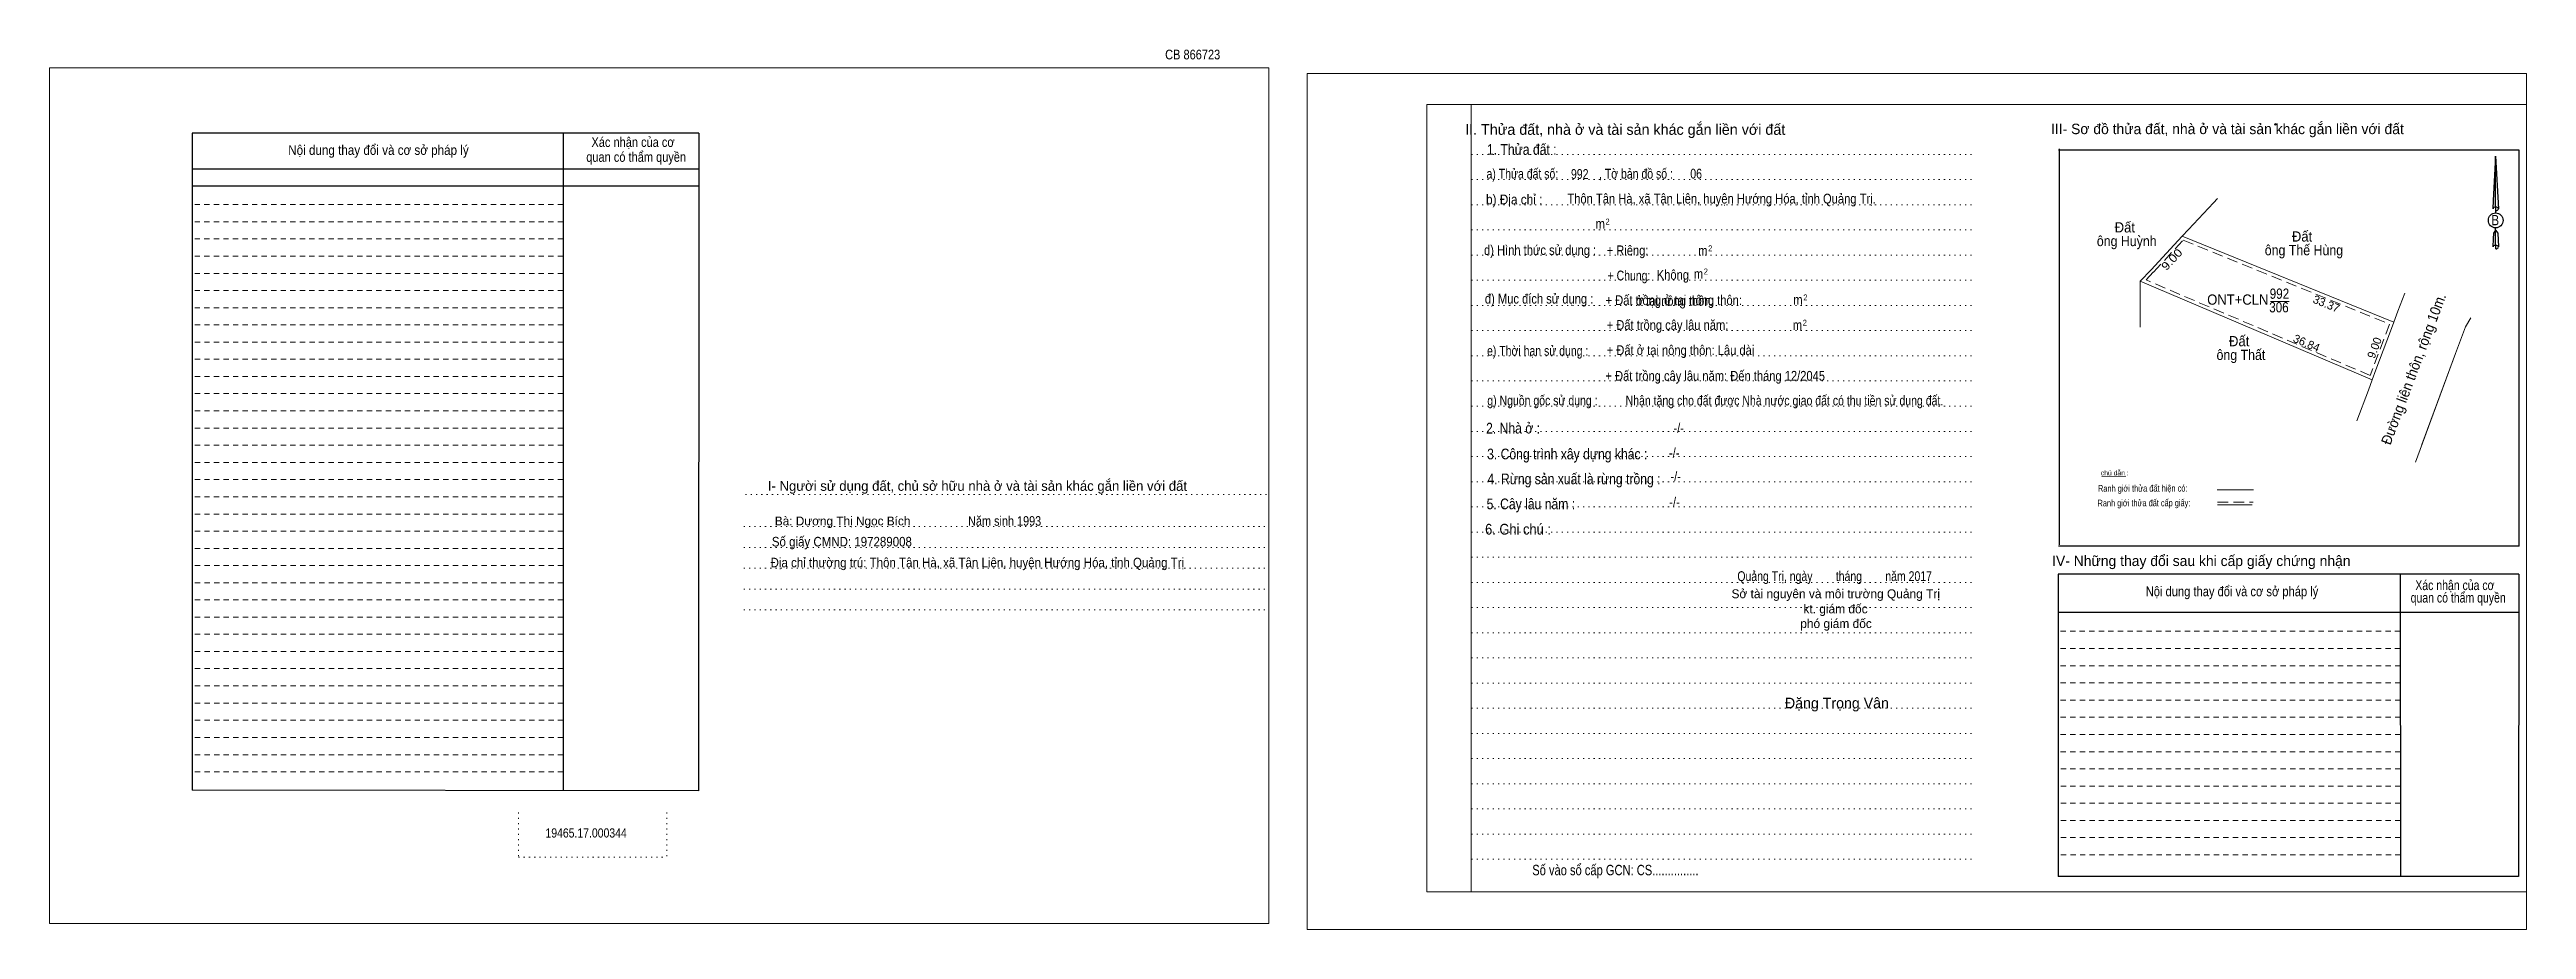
# Model space of a CAD drawing. Header units: metres. Extents: x 549350 to 550284, y 1838354 to 1838570.
# Drawn here: x 549349.9 to 549818.9, y 1838402.4 to 1838568.9 of the extents above; entities that cross this region are included whole.
import ezdxf
from ezdxf.enums import TextEntityAlignment as Align

# ---------------------------------------------------------------- set-up
doc = ezdxf.new("R2010")
doc.units = ezdxf.units.M
doc.header["$LTSCALE"] = 0.67
doc.header["$PDMODE"] = 32
doc.header["$PDSIZE"] = 0.335
for name, pattern in [('DOTTED', [1.5, 0.3, -1.2]), ('MEDIUM_DASHED', [4.5, 3, -1.5]), ('SHORT_DASHED', [2.7, 1.5, -1.2])]:
    doc.linetypes.add(name, pattern=pattern)
for name, color, linetype, lineweight in [('1', 7, 'DOTTED', 13), ('18', 7, 'Continuous', 25), ('2', 7, 'SHORT_DASHED', 13), ('28', 7, 'Continuous', 13), ('55', 7, 'Continuous', 13), ('8', 7, 'Continuous', 13)]:
    doc.layers.add(name, color=color, linetype=linetype, lineweight=lineweight)
doc.layers.add('40', color=7, linetype='Continuous')

msp = doc.modelspace()

# ---------------------------------------------------------------- texts
at = {"layer": '18'}
for s, height, p in [('II. Thửa đất, nhà ở và tài sản khác gắn liền với đất', 2.025, (549648.295, 1838552.8)), ('Sở tài nguyên và môi trường Quảng Trị', 1.688, (549688.155, 1838465.08)), ('phó giám đốc', 1.688, (549688.21, 1838459.44)), ('kt. giám đốc', 1.688, (549688.11, 1838462.22)), ('Đặng Trọng Vân', 2.005, (549688.38, 1838444.24))]:
    msp.add_text(s, height=height, dxfattribs=at).set_placement(p, align=Align.CENTER)
for s, height, width, p in [('1. Thửa đất :', 2.025, 0.85, (549628.705, 1838549.02)), ('a) Thửa đất số:              , Tờ bản đồ số : ', 1.856, 0.8, (549639.95, 1838544.51)), ('992', 1.86, 0.8, (549639.68, 1838544.45)), ('06', 1.86, 0.8, (549661.72, 1838544.52)), ('b) Địa chỉ : ', 1.856, 0.9, (549627.585, 1838539.64)), (' Thôn Tân Hà, xã Tân Liên, huyện Hướng Hóa, tỉnh Quảng Trị.', 1.86, 0.85, (549666.24, 1838539.79)), (' m', 1.856, 0.85, (549643.275, 1838535.04)), ('2', 1.125, 0.75, (549644.95, 1838535.82)), ('B', 1.944, 0.85, (549813.025, 1838535.68)), ('d) Hình thức sử dụng :', 1.856, 0.85, (549632.175, 1838530.05)), ('+ Riêng: ', 1.856, 0.85, (549649.03, 1838530)), ('2', 1.125, 0.75, (549664.39, 1838530.75)), ('       + Chung:', 1.856, 0.8, (549647.075, 1838525.24)), ('Không', 1.856, 0.85, (549657.315, 1838525.37)), (' m', 1.856, 0.85, (549661.865, 1838525.55)), (' m', 1.856, 0.85, (549662.695, 1838529.94)), ('2', 1.125, 0.75, (549663.56, 1838526.36)), ('đ) Mục đích sử dụng :', 1.856, 0.85, (549631.985, 1838520.85)), ('+ Đất trồng ở tại nông thôn:', 1.855, 0.85, (549657.485, 1838520.57)), (' ở tại nông thôn:', 1.85, 0.85, (549657.385, 1838520.47)), ('2', 1.125, 0.75, (549682.4, 1838521.45)), ('+ Đất trồng cây lâu năm:', 1.856, 0.85, (549656.3, 1838515.88)), (' m', 1.856, 0.85, (549680.705, 1838520.66)), ('2', 1.125, 0.75, (549682.3, 1838516.66)), ('e) Thời hạn sử dụng :', 1.856, 0.8, (549631.72, 1838510.99)), ('+ Đất ở tại nông thôn: Lâu dài', 1.855, 0.85, (549658.76, 1838511.11)), (' m', 1.856, 0.85, (549680.605, 1838515.87)), ('+ Đất trồng cây lâu năm: Đến tháng 12/2045', 1.856, 0.85, (549665.335, 1838506.25)), ('g) Nguồn gốc sử dụng :', 1.856, 0.8, (549632.615, 1838501.59)), ('Nhận tặng cho đất được Nhà nước giao đất có thu tiền sử dụng đất.', 1.86, 0.8, (549678.44, 1838501.58)), ('2. Nhà ở :', 2.025, 0.85, (549627.055, 1838496.26)), ('3. Công trình xây dựng khác :', 2.025, 0.85, (549637.31, 1838491.37)), ('4. Rừng sản xuất là rừng trồng :', 2.025, 0.85, (549638.59, 1838486.65)), ('5. Cây lâu năm :', 2.025, 0.85, (549630.425, 1838481.92)), ('6. Ghi chú :', 2.025, 0.9, (549627.995, 1838477.13)), ('Quảng Trị, ngày        tháng        năm 2017', 1.855, 0.8, (549687.945, 1838468.33)), ('19465.17.000344', 1.74, 0.85, (549451.54, 1838419.78)), ('Số vào sổ cấp GCN: CS...............', 1.969, 0.8, (549646.435, 1838412.64))]:
    msp.add_text(s, height=height, dxfattribs=dict(at, width=width)).set_placement(p, align=Align.CENTER)
at = {"layer": '2'}
for s, width, p in [('Nội dung thay đổi và cơ sở pháp lý', 0.9, (549412.225, 1838549)), ('Nội dung thay đổi và cơ sở pháp lý', 0.9, (549412.225, 1838549)), ('Xác nhận của cơ', 0.85, (549460.42, 1838550.5)), ('Xác nhận của cơ', 0.85, (549460.42, 1838550.5)), (' quan có thẩm quyền', 0.85, (549460.725, 1838547.69)), (' quan có thẩm quyền', 0.85, (549460.725, 1838547.69))]:
    msp.add_text(s, height=1.834, dxfattribs=dict(at, width=width)).set_placement(p, align=Align.CENTER)
at = {"layer": '28'}
for s, height, p in [('III- Sơ đồ thửa đất, nhà ở và tài sản khác gắn liền với đất', 1.969, (549762.315, 1838552.93)), ('I- Người sử dụng đất, chủ sở hữu nhà ở và tài sản khác gắn liền với đất', 1.859, (549525.635, 1838485.41)), ('Bà: Dương Thị Ngọc Bích', 1.67, (549500.105, 1838478.87)), ('IV- Những thay đổi sau khi cấp giấy chứng nhận', 1.969, (549757.375, 1838471.17))]:
    msp.add_text(s, height=height, dxfattribs=at).set_placement(p, align=Align.CENTER)
for s, height, width, p in [('-/-', 1.856, 0.85, (549658.42, 1838496.37)), ('-/-', 1.856, 0.85, (549657.57, 1838491.66)), ('-/-', 1.856, 0.85, (549657.85, 1838487.21)), ('Năm sinh 1993', 1.81, 0.85, (549530.785, 1838478.8)), ('-/-', 1.856, 0.85, (549657.63, 1838482.35)), ('Số giấy CMND: 197289008', 1.81, 0.9, (549499.965, 1838474.88)), ('Địa chỉ thường trú: Thôn Tân Hà, xã Tân Liên, huyện Hướng Hóa, tỉnh Quảng Trị', 1.81, 0.9, (549525.62, 1838470.93)), ('Nội dung thay đổi và cơ sở pháp lý', 1.856, 0.85, (549763.19, 1838465.45)), (' quan có thẩm quyền', 1.856, 0.8, (549805.735, 1838464.26)), ('Xác nhận của cơ', 1.856, 0.8, (549805.39, 1838466.62))]:
    msp.add_text(s, height=height, dxfattribs=dict(at, width=width)).set_placement(p, align=Align.CENTER)
at = {"layer": '40', "width": 0.85}
msp.add_text('CB 866723', height=1.834, dxfattribs=at).set_placement((549566.39, 1838567.08), align=Align.CENTER)
at = {"layer": '55'}
msp.add_text('chú dẫn :', height=0.9296, rotation=359.974, dxfattribs=at).set_placement((549740.9848, 1838488.3387), align=Align.CENTER)
at = {"layer": '55', "width": 0.8}
for s, height, p in [('Ranh giới thửa đất hiện có:', 1.267, (549746.2835, 1838485.2497)), ('Ranh giới thửa đất cấp giấy:', 1.261, (549746.5085, 1838482.4804))]:
    msp.add_text(s, height=height, rotation=0.135, dxfattribs=at).set_placement(p, align=Align.CENTER)
at = {"layer": '8'}
for s, width, p in [('Đất ', 0.95, (549743.235, 1838534.32)), ('ông Huỳnh', 0.9, (549743.25, 1838531.73)), ('ông Thế Hùng', 0.9, (549776.805, 1838530)), ('Đất ', 0.95, (549776.795, 1838532.59)), ('ONT+CLN', 0.95, (549764.285, 1838520.64)), ('992', 0.85, (549772.165, 1838521.76)), ('306', 0.85, (549772.075, 1838519.19)), ('Đất ', 0.95, (549764.885, 1838512.77)), ('ông Thất', 0.9, (549764.875, 1838510.18))]:
    msp.add_text(s, height=1.944, dxfattribs=dict(at, width=width)).set_placement(p, align=Align.CENTER)
for s, height, rotation, width, p in [('9.00', 1.555, 46.981, 1.15, (549752.3532, 1838528.6845)), ('Đường liên thôn, rộng 10m.', 1.944, 69.511, 0.95, (549798.4744, 1838508.1498))]:
    msp.add_text(s, height=height, rotation=rotation, dxfattribs=dict(at, width=width)).set_placement(p, align=Align.CENTER)
for s, rotation, p in [('33.37', 337.87, (549780.7521, 1838520.0994)), ('36.84', 336.957, (549777.0007, 1838512.6573)), ('9.00', 69.511, (549790.8848, 1838512.2128))]:
    msp.add_text(s, height=1.555, rotation=rotation, dxfattribs=at).set_placement(p, align=Align.CENTER)

# ---------------------------------------------------------------- linework, layer by layer
at = {"layer": '1', "linetype": 'Continuous'}
for p, q in [((549610.7, 1838558.54), (549818.94, 1838558.54)), ((549610.7, 1838558.54), (549610.7, 1838409.47)), ((549818.94, 1838558.54), (549818.94, 1838408.21)), ((549610.7, 1838409.47), (549818.94, 1838409.47))]:
    msp.add_line(p, q, dxfattribs=at)
at = {"layer": '1'}
for p, q in [((549619.14, 1838558.54), (549619.14, 1838409.47)), ((549619.14, 1838558.54), (549619.14, 1838409.47)), ((549619.2, 1838549.08), (549714.31, 1838549.08)), ((549619.2, 1838544.32), (549714.31, 1838544.32)), ((549619.2, 1838539.54), (549714.31, 1838539.54)), ((549619.2, 1838534.8), (549714.31, 1838534.8)), ((549619.2, 1838530.03), (549714.31, 1838530.03)), ((549619.2, 1838525.26), (549714.31, 1838525.26)), ((549619.2, 1838520.49), (549714.31, 1838520.49)), ((549619.2, 1838515.74), (549714.31, 1838515.74)), ((549619.2, 1838510.95), (549714.31, 1838510.95)), ((549619.2, 1838506.2), (549714.31, 1838506.2)), ((549619.2, 1838501.43), (549714.31, 1838501.43)), ((549619.2, 1838496.66), (549714.31, 1838496.66)), ((549619.2, 1838491.89), (549714.31, 1838491.89)), ((549481.7, 1838484.71), (549580.78, 1838484.71)), ((549619.2, 1838487.14), (549714.31, 1838487.14)), ((549619.2, 1838482.37), (549714.31, 1838482.37)), ((549481.39, 1838478.64), (549580.44, 1838478.64)), ((549619.2, 1838477.6), (549714.31, 1838477.6)), ((549481.39, 1838474.7), (549580.44, 1838474.7)), ((549481.39, 1838470.76), (549580.44, 1838470.76)), ((549619.2, 1838472.83), (549714.31, 1838472.83)), ((549481.39, 1838466.82), (549580.44, 1838466.82)), ((549619.2, 1838468.06), (549714.31, 1838468.06)), ((549481.39, 1838462.89), (549580.44, 1838462.89)), ((549619.2, 1838463.32), (549714.31, 1838463.32)), ((549619.2, 1838458.54), (549714.31, 1838458.54)), ((549619.2, 1838453.78), (549714.31, 1838453.78)), ((549619.2, 1838449), (549714.31, 1838449)), ((549619.2, 1838444.26), (549714.31, 1838444.26)), ((549619.2, 1838439.49), (549714.31, 1838439.49)), ((549619.2, 1838434.72), (549714.31, 1838434.72)), ((549619.2, 1838429.95), (549714.31, 1838429.95)), ((549438.71, 1838424.5), (549438.71, 1838416.04)), ((549466.81, 1838424.5), (549466.81, 1838416.04)), ((549619.2, 1838425.2), (549714.31, 1838425.2)), ((549619.2, 1838420.43), (549714.31, 1838420.43)), ((549438.71, 1838416.04), (549466.81, 1838416.04)), ((549619.2, 1838415.66), (549714.31, 1838415.66))]:
    msp.add_line(p, q, dxfattribs=at)
at = {"layer": '1', "linetype": 'Continuous'}
for points in [[(549349.94, 1838403.51), (549580.8, 1838403.51), (549580.8, 1838565.51), (549349.94, 1838565.51)], [(549349.94, 1838565.51), (549580.8, 1838565.51), (549580.8, 1838403.51), (549349.94, 1838403.51)], [(549349.94, 1838403.51), (549580.8, 1838403.51), (549580.8, 1838565.51), (549349.94, 1838565.51)], [(549588.08, 1838402.38), (549818.94, 1838402.38), (549818.94, 1838564.38), (549588.08, 1838564.38)], [(549619.14, 1838558.54), (549818.94, 1838558.54), (549818.94, 1838409.47), (549619.14, 1838409.47)]]:
    msp.add_lwpolyline(points, close=True, dxfattribs=at)
at = {"layer": '18'}
for p, q in [((549813.08, 1838548.75), (549813.62, 1838538.8)), ((549813.08, 1838548.75), (549813.62, 1838538.8)), ((549813.08, 1838548.75), (549813.62, 1838538.8)), ((549812.66, 1838540.36), (549812.57, 1838538.82)), ((549813.08, 1838539.14), (549813.08, 1838538.76)), ((549813.08, 1838538.76), (549813.08, 1838538.46)), ((549813.08, 1838538.46), (549813.08, 1838538.08)), ((549813.08, 1838538.46), (549813.08, 1838538.08)), ((549813.08, 1838538.46), (549813.08, 1838538.08)), ((549813.62, 1838538.8), (549813.62, 1838538.82)), ((549813.08, 1838534.73), (549813.08, 1838535.18)), ((549813.08, 1838534.73), (549813.08, 1838535.18)), ((549813.08, 1838534.73), (549813.08, 1838535.18)), ((549813.08, 1838534.73), (549813.49, 1838534.19)), ((549813.08, 1838534.73), (549813.49, 1838534.19)), ((549813.08, 1838534.73), (549813.49, 1838534.19)), ((549813.08, 1838531.92), (549813.08, 1838531.54)), ((549813.49, 1838534.19), (549813.62, 1838531.58)), ((549813.49, 1838534.19), (549813.62, 1838531.58)), ((549813.49, 1838534.19), (549813.62, 1838531.58)), ((549813.62, 1838531.58), (549813.62, 1838531.6)), ((549813.08, 1838531.54), (549813.08, 1838531.24))]:
    msp.add_line(p, q, dxfattribs=at)
for points in [[(549813.08, 1838539.14), (549813.08, 1838548.75), (549812.66, 1838540.36)], [(549813.08, 1838531.92), (549813.08, 1838534.73), (549812.72, 1838534.19), (549812.66, 1838533.13), (549812.57, 1838531.6)]]:
    msp.add_lwpolyline(points, dxfattribs=at)
msp.add_ellipse((549813.1127, 1838536.5991), major_axis=(0, 1.4152), ratio=0.983453, dxfattribs=at)
for centre, start_param, end_param in [((549813.1133, 1838538.7798), 1.57079633, 3.07445202), ((549813.1133, 1838538.7798), 0.06714063, 1.57079633), ((549813.1133, 1838538.7798), 4.71238898, 6.28318531), ((549813.1133, 1838531.5568), 2.49106941, 3.07427841), ((549813.1133, 1838531.5568), 1.57079633, 2.49106941), ((549813.1133, 1838531.5568), 0.06714063, 1.57079633), ((549813.1133, 1838531.5568), 4.71238898, 6.28318531)]:
    msp.add_ellipse(centre, major_axis=(0.5102, 0), ratio=0.655448, start_param=start_param, end_param=end_param, dxfattribs=at)
at = {"layer": '2', "linetype": 'Continuous', "lineweight": 25}
for p, q in [((549472.86, 1838553.09), (549376.94, 1838553.09)), ((549376.94, 1838553.09), (549376.94, 1838428.76)), ((549447.17, 1838553.09), (549447.22, 1838428.66)), ((549472.86, 1838546.3), (549377.06, 1838546.3)), ((549472.86, 1838543.06), (549377.06, 1838543.06))]:
    msp.add_line(p, q, dxfattribs=at)
at = {"layer": '2'}
for p, q in [((549447.17, 1838539.61), (549376.92, 1838539.61)), ((549447.17, 1838536.35), (549376.92, 1838536.35)), ((549447.17, 1838536.35), (549376.94, 1838536.35)), ((549447.17, 1838533.09), (549376.94, 1838533.09)), ((549447.17, 1838529.85), (549376.94, 1838529.85)), ((549447.17, 1838526.58), (549376.94, 1838526.58)), ((549447.17, 1838523.32), (549376.94, 1838523.32)), ((549447.17, 1838520.08), (549376.94, 1838520.08)), ((549447.19, 1838516.82), (549376.94, 1838516.82)), ((549447.19, 1838513.58), (549376.94, 1838513.58)), ((549447.19, 1838510.32), (549376.94, 1838510.32)), ((549447.19, 1838507.06), (549376.94, 1838507.06)), ((549447.19, 1838503.82), (549376.94, 1838503.82)), ((549447.19, 1838500.55), (549376.94, 1838500.55)), ((549447.19, 1838497.29), (549376.94, 1838497.29)), ((549447.19, 1838494.05), (549376.94, 1838494.05)), ((549447.19, 1838490.79), (549376.94, 1838490.79)), ((549447.19, 1838487.55), (549376.94, 1838487.55)), ((549447.19, 1838484.28), (549376.94, 1838484.28)), ((549447.19, 1838481.02), (549376.94, 1838481.02)), ((549447.19, 1838477.78), (549376.94, 1838477.78)), ((549447.19, 1838474.52), (549376.94, 1838474.52)), ((549447.22, 1838471.26), (549376.94, 1838471.26)), ((549447.22, 1838468.02), (549376.94, 1838468.02)), ((549447.22, 1838464.76), (549376.94, 1838464.76)), ((549447.22, 1838461.49), (549376.94, 1838461.49)), ((549447.22, 1838458.25), (549376.94, 1838458.25)), ((549447.22, 1838454.99), (549376.94, 1838454.99)), ((549795.04, 1838455.55), (549730.28, 1838455.55)), ((549795.06, 1838452.31), (549730.28, 1838452.31)), ((549447.22, 1838451.75), (549376.94, 1838451.75)), ((549447.22, 1838448.49), (549376.94, 1838448.49)), ((549795.06, 1838449.05), (549730.28, 1838449.05)), ((549447.22, 1838445.22), (549376.94, 1838445.22)), ((549795.06, 1838445.79), (549730.28, 1838445.79)), ((549795.06, 1838442.55), (549730.28, 1838442.55)), ((549447.22, 1838441.98), (549376.94, 1838441.98)), ((549447.22, 1838438.72), (549376.94, 1838438.72)), ((549795.06, 1838439.28), (549730.28, 1838439.28)), ((549447.22, 1838435.46), (549376.94, 1838435.46)), ((549795.06, 1838436.02), (549730.28, 1838436.02)), ((549447.22, 1838432.22), (549376.94, 1838432.22)), ((549795.08, 1838432.78), (549730.28, 1838432.78)), ((549795.08, 1838429.52), (549730.28, 1838429.52)), ((549795.08, 1838426.28), (549730.28, 1838426.28)), ((549795.08, 1838423.02), (549730.28, 1838423.02)), ((549795.08, 1838419.76), (549730.28, 1838419.76)), ((549795.11, 1838416.52), (549730.28, 1838416.52))]:
    msp.add_line(p, q, dxfattribs=at)
at = {"layer": '2', "linetype": 'Continuous', "lineweight": 25}
msp.add_lwpolyline([(549472.86, 1838553.09), (549472.82, 1838428.62), (549376.94, 1838428.76)], dxfattribs=at)
at = {"layer": '28', "lineweight": 25}
for p, q in [((549730.44, 1838550.16), (549730.44, 1838475.2)), ((549817.56, 1838474.95), (549730.36, 1838474.95)), ((549795.04, 1838469.66), (549795.11, 1838412.42)), ((549817.5, 1838469.66), (549817.45, 1838412.42)), ((549817.48, 1838462.39), (549730.28, 1838462.39)), ((549817.45, 1838412.42), (549730.28, 1838412.42))]:
    msp.add_line(p, q, dxfattribs=at)
at = {"layer": '28', "linetype": 'SHORT_DASHED'}
msp.add_line((549795.04, 1838458.82), (549730.28, 1838458.82), dxfattribs=at)
at = {"layer": '28', "lineweight": 25}
for points in [[(549817.56, 1838474.95), (549817.56, 1838549.92), (549730.36, 1838549.92)], [(549817.5, 1838469.66), (549730.28, 1838469.66), (549730.28, 1838412.42)]]:
    msp.add_lwpolyline(points, dxfattribs=at)
at = {"layer": '28'}
msp.add_point((549771.4, 1838554.78), dxfattribs=at)
at = {"layer": '55'}
for p, q in [((549738.56, 1838488.11), (549743.11, 1838488.18)), ((549760.37, 1838485.57), (549767.23, 1838485.57)), ((549760.44, 1838482.78), (549767.03, 1838482.78)), ((549760.44, 1838482.78), (549767.03, 1838482.78))]:
    msp.add_line(p, q, dxfattribs=at)
at = {"layer": '55', "linetype": 'MEDIUM_DASHED'}
msp.add_line((549760.44, 1838483.27), (549767.18, 1838483.27), dxfattribs=at)
at = {"layer": '8'}
for p, q in [((549760.42, 1838540.75), (549759.65, 1838539.93)), ((549747.85, 1838527.27), (549752.25, 1838531.98)), ((549752.25, 1838531.98), (549753.77, 1838533.61)), ((549793.82, 1838517.32), (549753.77, 1838533.61)), ((549745.8, 1838525.08), (549747.85, 1838527.27)), ((549745.8, 1838525.08), (549745.79, 1838518.71)), ((549789.74, 1838506.4), (549745.8, 1838525.08)), ((549794.61, 1838519.44), (549795.89, 1838522.82)), ((549745.79, 1838518.71), (549745.78, 1838516.39)), ((549770.46, 1838521.26), (549773.99, 1838521.26)), ((549793.82, 1838517.32), (549794.61, 1838519.44)), ((549807.4, 1838516.48), (549808.4, 1838518.16)), ((549793.82, 1838517.32), (549793.19, 1838515.63)), ((549789.01, 1838504.45), (549786.85, 1838498.69)), ((549789.74, 1838506.4), (549789.01, 1838504.45))]:
    msp.add_line(p, q, dxfattribs=at)
for points in [[(549759.65, 1838539.93), (549754.95, 1838534.89), (549753.77, 1838533.61)], [(549793.19, 1838515.63), (549790.45, 1838508.3), (549789.74, 1838506.4)], [(549797.9, 1838490.82), (549805.52, 1838511.4), (549807.4, 1838516.48)], [(549799.16, 1838494.21), (549805.52, 1838511.4), (549807.4, 1838516.48)]]:
    msp.add_lwpolyline(points, dxfattribs=at)
at = {"layer": '8', "linetype": 'MEDIUM_DASHED'}
for points in [[(549748.32, 1838526.82), (549753.94, 1838532.85), (549792.99, 1838516.96), (549789.85, 1838508.51)], [(549789.85, 1838508.54), (549789.36, 1838507.25), (549746.91, 1838525.32), (549748.32, 1838526.82)]]:
    msp.add_lwpolyline(points, dxfattribs=at)

msp.set_redraw_order([(e.dxf.handle, doc.entitydb.next_handle()) for e in msp.query("TEXT MTEXT ATTDEF DIMENSION ARC_DIMENSION")])  # texts and dimensions are drawn at this point

doc.saveas('drawing.dxf')
